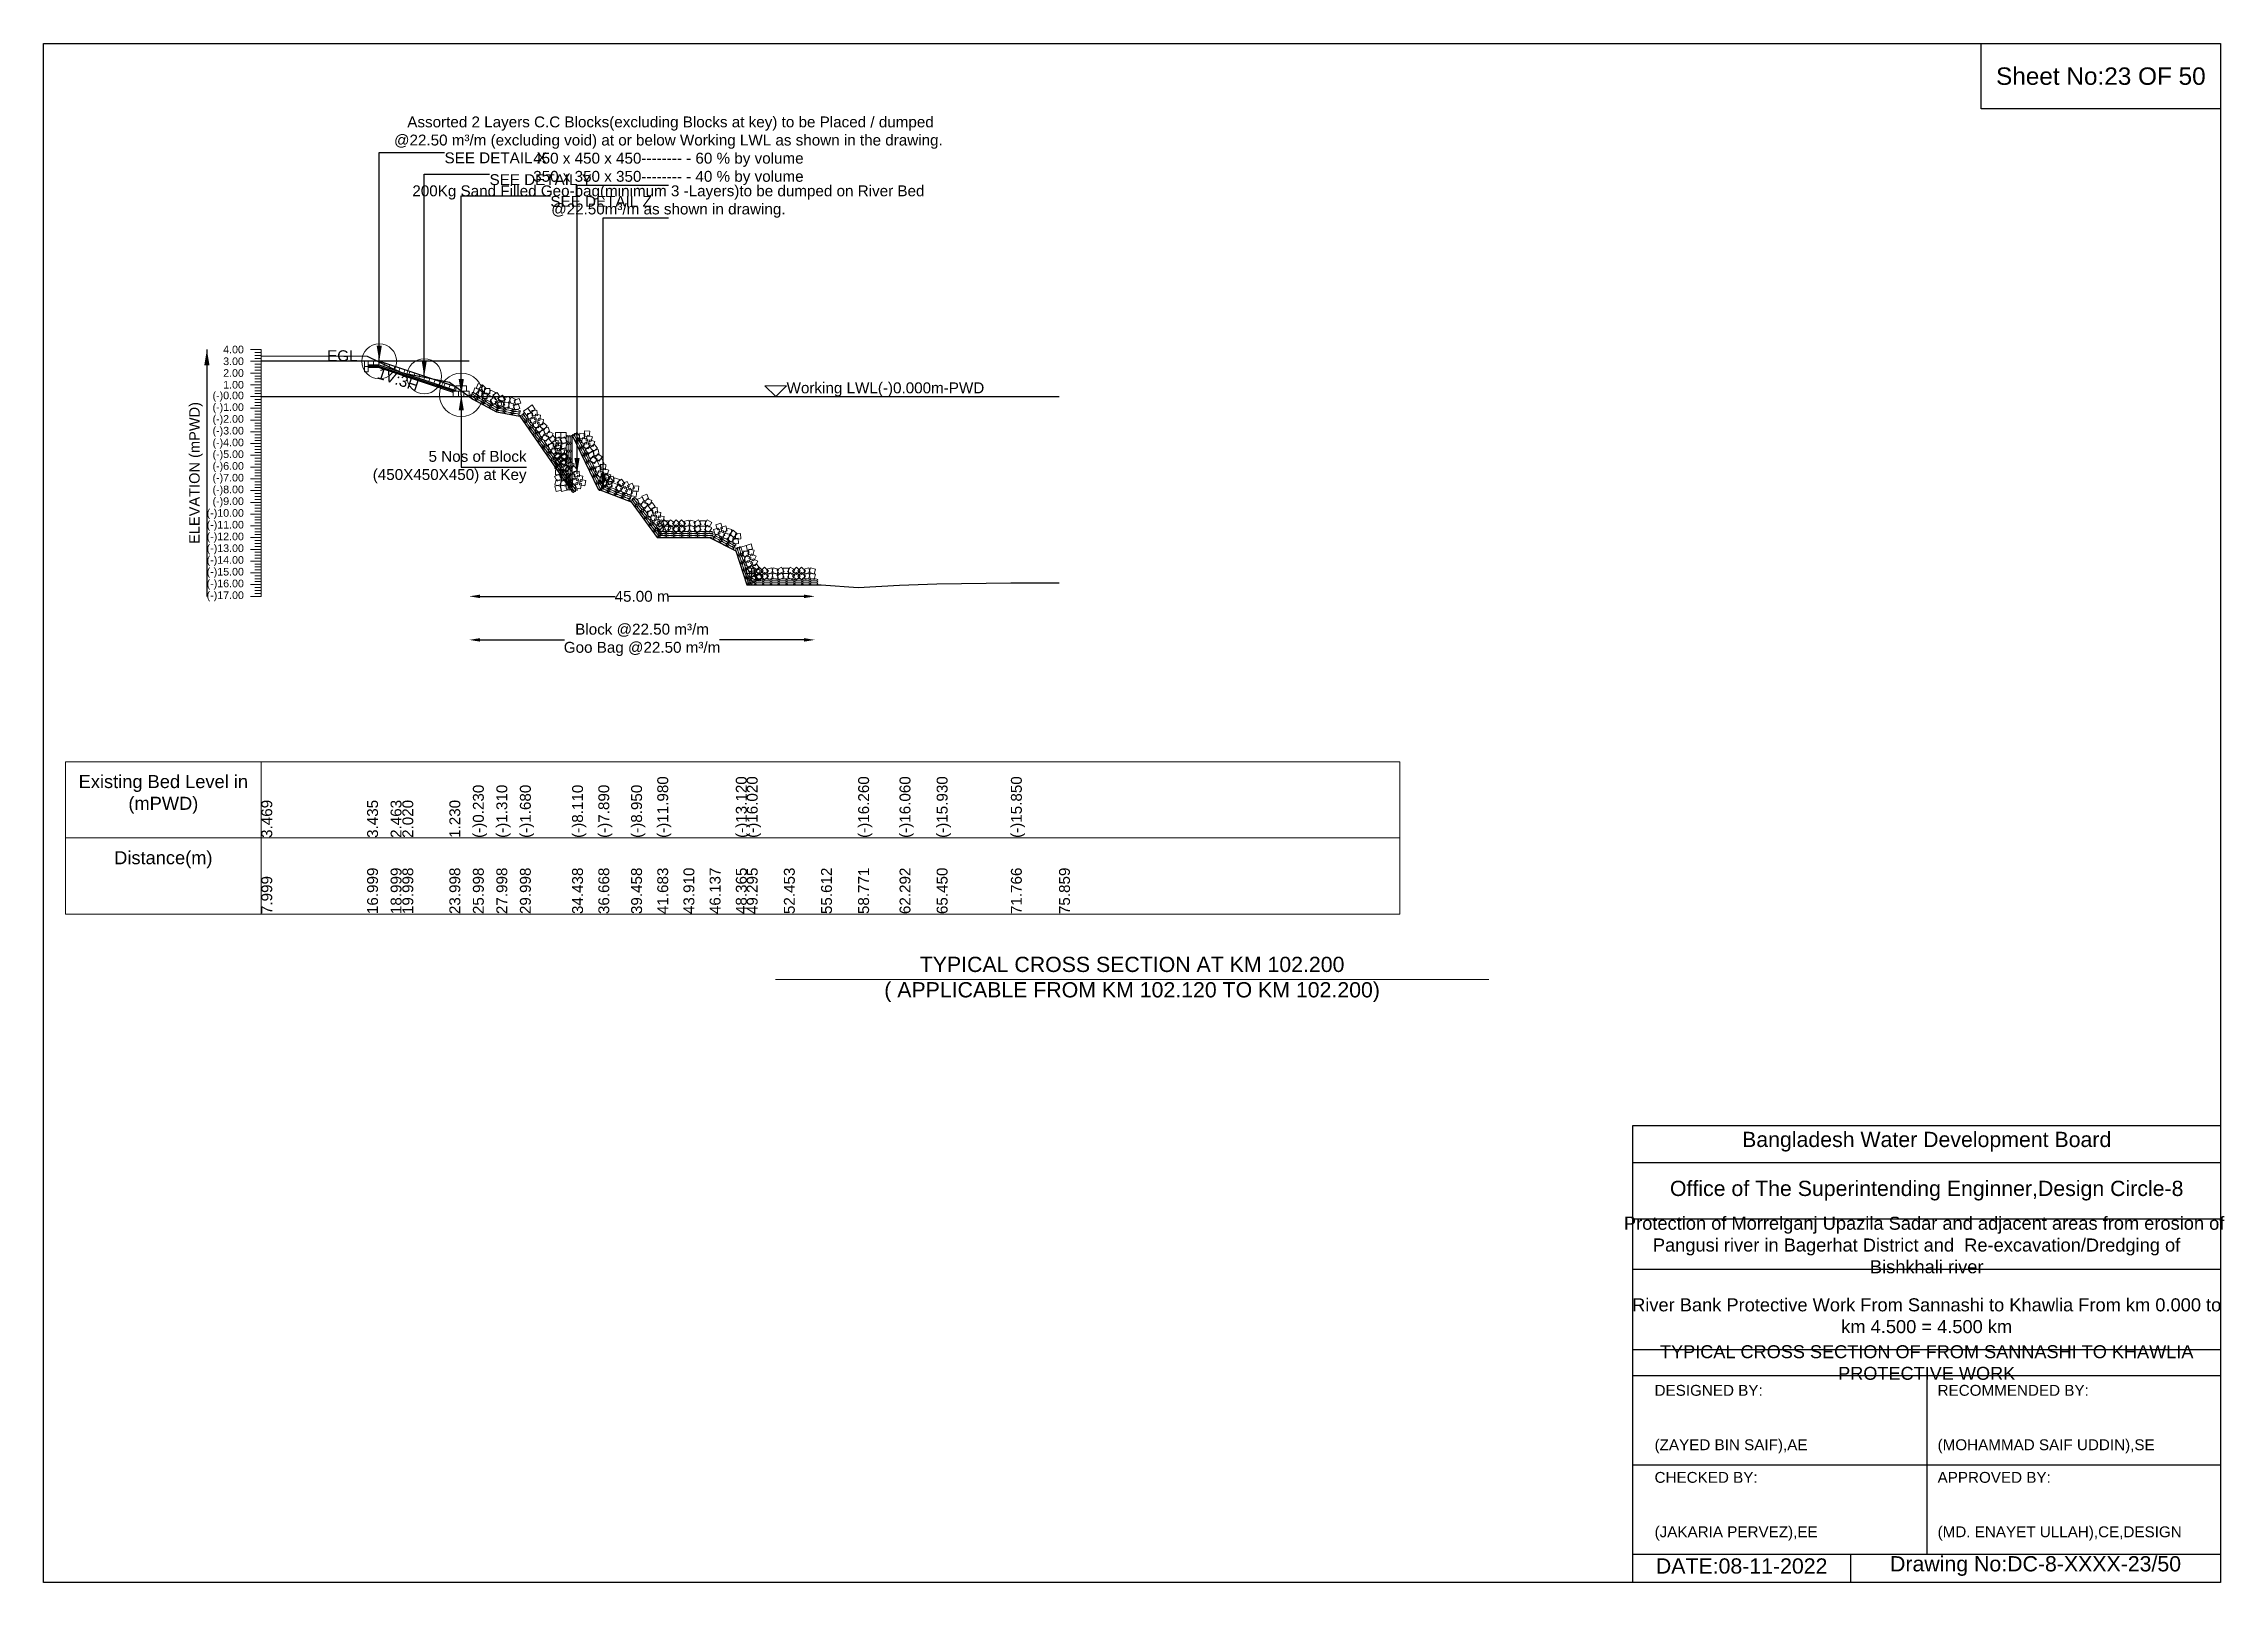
# Model space of a CAD drawing. Header units: inches. Extents: x 89000 to 845017, y -7071 to 0.
# Drawn here: x 430000 to 440017, y -7071 to 0 of the extents above; entities that cross this region are included whole.
import ezdxf

# ---------------------------------------------------------------- set-up
doc = ezdxf.new("R2010")
doc.units = ezdxf.units.IN
doc.header["$LTSCALE"] = 7
doc.header["$MEASUREMENT"] = 0
for name, color, linetype, lineweight in [('Cross section Data Border', 7, 'Continuous', 9), ('Cross Section Labels', 7, 'Continuous', 9), ('Existing_Bed_Level for Xsection', 7, 'Continuous', 25), ('Long Section Labels', 7, 'Continuous', 9)]:
    doc.layers.add(name, color=color, linetype=linetype, lineweight=lineweight)
doc.styles.get("Standard").update_dxf_attribs({"font": 'arial.ttf'})
doc.dimstyles.new('Appron Lebeling Style', dxfattribs={"dimtxt": 50, "dimasz": 50, "dimexe": 0.18, "dimexo": 0.0625, "dimgap": 0.09, "dimtad": 0, "dimtih": 1, "dimtoh": 1, "dimdec": 4, "dimzin": 0, "dimdsep": 46, "dimtxsty": 'Standard', "dimcen": 0.09, "dimse1": 1, "dimse2": 1, "dimadec": 0, "dimazin": 0, "dimtfac": 1, "dimtdec": 4, "dimtofl": 0, "dimtmove": 0, "dimatfit": 3, "dimfxl": 1, "dimtolj": 1, "dimtzin": 0, "dimarcsym": 0})
doc.dimstyles.get("Standard").update_dxf_attribs({"dimtxt": 0.18, "dimasz": 0.18, "dimexe": 0.18, "dimexo": 0.0625, "dimgap": 0.09, "dimtad": 0, "dimtih": 1, "dimtoh": 1, "dimdec": 4, "dimzin": 0, "dimdsep": 46, "dimtxsty": 'Standard', "dimcen": 0.09, "dimadec": 0, "dimazin": 0, "dimtfac": 1, "dimtdec": 4, "dimtofl": 0, "dimtmove": 0, "dimatfit": 3, "dimfxl": 1, "dimtolj": 1, "dimtzin": 0, "dimarcsym": 0})

msp = doc.modelspace()

# ---------------------------------------------------------------- texts
at = {"attachment_point": 5}
for s, insert, char_height in [('Sheet No:23 OF 50', (439450, -150), 80), ('Bangladesh Water Development Board', (438650, -5046), 70), ('Office of The Superintending Enginner,Design Circle-8', (438650, -5271), 70)]:
    msp.add_mtext(s, dxfattribs=dict(at, insert=insert, char_height=char_height))
for s, insert, char_height, width, attachment_point in [('Protection of Morrelganj Upazila Sadar and adjacent areas from erosion of  Pangusi river in Bagerhat District and  Re-excavation/Dredging of     Bishkhali river', (438650, -5521), 60, 2800, 5), ('River Bank Protective Work From Sannashi to Khawlia From km 0.000 to km 4.500 = 4.500 km', (438650, -5846), 60, 2700, 5), ('TYPICAL CROSS SECTION OF FROM SANNASHI TO KHAWLIA PROTECTIVE WORK', (438650, -6061), 59.5765532, 2800, 5), ('DESIGNED BY:^J^J^J(ZAYED BIN SAIF),AE', (437400, -6321), 50, 1400, 4), ('RECOMMENDED BY:^J^J^J(MOHAMMAD SAIF UDDIN),SE', (438700, -6321), 50, 1400, 4), ('CHECKED BY:^J^J^J(JAKARIA PERVEZ),EE', (437400, -6721), 50, 1400, 4), ('APPROVED BY:^J^J^J(MD. ENAYET ULLAH),CE,DESIGN', (438700, -6721), 50, 1400, 4), ('DATE:08-11-2022', (437800, -6996), 70, 1400, 5), ('Drawing No:DC-8-XXXX-23/50', (439150, -6996), 70, 2200, 5)]:
    msp.add_mtext(s, dxfattribs=dict(insert=insert, char_height=char_height, width=width, attachment_point=attachment_point))
at = {"layer": 'Cross section Data Border', "char_height": 60, "width": 800, "attachment_point": 5}
for s, insert in [('Existing Bed Level in (mPWD)', (430550, -3450)), ('Distance(m)', (430550, -3750))]:
    msp.add_mtext(s, dxfattribs=dict(at, insert=insert))
at = {"layer": 'Cross Section Labels'}
for s, insert, char_height, attachment_point in [(' Assorted 2 Layers C.C Blocks(excluding Blocks at key) to be Placed / dumped^J@22.50 m³/m (excluding void) at or below Working LWL as shown in the drawing.^J450 x 450 x 450-------- - 60 % by volume^J350 x 350 x 350-------- - 40 % by volume', (432870.02193, -650), 50, 8), ('SEE DETAIL X', (431841.81451, -500), 50, 1), ('SEE DETAIL Y', (432048.36451, -600), 50, 1), ('200Kg Sand Filled Geo-bag(minimum 3 -Layers)to be dumped on River Bed^J@22.50m³/m as shown in drawing.', (432870.02193, -800), 50, 8), ('SEE DETAIL Z', (432327.81451, -700), 50, 1), ('EGL', (431441.98561, -1459.96), 50, 9), ('Working LWL(-)0.000m-PWD', (433412.91451, -1621.96), 50, 7), ('5 Nos of Block ^J(450X450X450) at Key', (432218.46451, -1945.96), 50, 6), ('TYPICAL CROSS SECTION AT KM 102.200^J( APPLICABLE FROM KM 102.120 TO KM 102.200)', (435000, -4300), 70, 5)]:
    msp.add_mtext(s, dxfattribs=dict(at, insert=insert, char_height=char_height, attachment_point=attachment_point))
at = {"layer": 'Cross Section Labels', "insert": (431636.55136, -1519.99945), "char_height": 50, "attachment_point": 2, "rotation": 341.565051177}
msp.add_mtext('1V:3H', dxfattribs=at)
at = {"layer": 'Long Section Labels', "char_height": 35, "attachment_point": 6}
for s, insert in [('4.00', (430920, -1405.96)), ('3.00', (430920, -1459.96)), ('2.00', (430920, -1513.96)), ('(-)0.00', (430920, -1621.96)), ('1.00', (430920, -1567.96)), ('(-)1.00', (430920, -1675.96)), ('(-)2.00', (430920, -1729.96)), ('(-)3.00', (430920, -1783.96)), ('(-)4.00', (430920, -1837.96)), ('(-)5.00', (430920, -1891.96)), ('(-)6.00', (430920, -1945.96)), ('(-)7.00', (430920, -1999.96)), ('(-)8.00', (430920, -2053.96)), ('(-)9.00', (430920, -2107.96)), ('(-)10.00', (430920, -2161.96)), ('(-)11.00', (430920, -2215.96)), ('(-)12.00', (430920, -2269.96)), ('(-)13.00', (430920, -2323.96)), ('(-)14.00', (430920, -2377.96)), ('(-)15.00', (430920, -2431.96)), ('(-)16.00', (430920, -2485.96)), ('(-)17.00', (430920, -2539.96))]:
    msp.add_mtext(s, dxfattribs=dict(at, insert=insert))
at = {"layer": 'Long Section Labels', "rotation": 90}
for s, insert, char_height, attachment_point in [('ELEVATION (mPWD)', (430700, -1972.96), 48, 5), ('(-)11.980', (432818.9363, -3650), 50, 1), ('(-)11.980', (432818.9363, -3650), 50, 1), ('(-)11.980', (432818.9363, -3650), 50, 1), ('(-)13.120', (433179.73822, -3650), 50, 1), ('(-)16.020', (433229.94517, -3650), 50, 1), ('(-)16.020', (433229.94517, -3650), 50, 1), ('(-)16.020', (433229.94517, -3650), 50, 1), ('(-)16.260', (433741.66369, -3650), 50, 1), ('(-)16.060', (433931.81675, -3650), 50, 1), ('(-)15.930', (434102.32475, -3650), 50, 1), ('(-)15.850', (434443.40813, -3650), 50, 1), ('(-)15.850', (434443.40813, -3650), 50, 1), ('3.469', (431000, -3650), 50, 1), ('3.435', (431485.96333, -3650), 50, 1), ('2.463', (431593.95352, -3650), 50, 1), ('2.020', (431647.95111, -3650), 50, 1), ('1.230', (431863.93648, -3650), 50, 1), ('(-)0.230', (431971.92667, -3650), 50, 1), ('(-)1.310', (432079.91685, -3650), 50, 1), ('(-)1.680', (432187.91203, -3650), 50, 1), ('(-)8.110', (432427.70371, -3650), 50, 1), ('(-)7.890', (432548.11279, -3650), 50, 1), ('(-)8.950', (432698.77768, -3650), 50, 1), ('16.999', (431485.96333, -4000), 50, 1), ('18.999', (431593.95352, -4000), 50, 1), ('19.998', (431647.95111, -4000), 50, 1), ('23.998', (431863.93648, -4000), 50, 1), ('25.998', (431971.92667, -4000), 50, 1), ('27.998', (432079.91685, -4000), 50, 1), ('29.998', (432187.91203, -4000), 50, 1), ('34.438', (432427.70371, -4000), 50, 1), ('34.438', (432427.70371, -4000), 50, 1), ('34.438', (432427.70371, -4000), 50, 1), ('36.668', (432548.11279, -4000), 50, 1), ('39.458', (432698.77768, -4000), 50, 1), ('41.683', (432818.9363, -4000), 50, 1), ('43.910', (432939.15478, -4000), 50, 1), ('46.137', (433059.42444, -4000), 50, 1), ('48.365', (433179.73822, -4000), 50, 1), ('49.295', (433229.94517, -4000), 50, 1), ('52.453', (433400.4951, -4000), 50, 1), ('55.612', (433571.06924, -4000), 50, 1), ('58.771', (433741.66369, -4000), 50, 1), ('62.292', (433931.81675, -4000), 50, 1), ('65.450', (434102.32475, -4000), 50, 1), ('71.766', (434443.40813, -4000), 50, 1), ('75.859', (434664.40235, -4000), 50, 1), ('7.999', (431000, -4000), 50, 1)]:
    msp.add_mtext(s, dxfattribs=dict(at, insert=insert, char_height=char_height, attachment_point=attachment_point))

# ---------------------------------------------------------------- blocks, each defined once
blk = doc.blocks.new('*D37')
at = {"layer": 'Cross Section Labels', "color": 0, "lineweight": -2, "transparency": 16777216}
for p, q in [((432005, -2540), (432625, -2540)), ((433493, -2540), (432872, -2540))]:
    blk.add_line(p, q, dxfattribs=at)
at = {"layer": 'Cross Section Labels', "color": 0, "transparency": 16777216}
for points in [[(432005, -2532), (432005, -2548), (431955, -2540)], [(433493, -2532), (433493, -2548), (433543, -2540)]]:
    blk.add_solid(points, dxfattribs=at)
at = {"layer": 'Defpoints', "color": 0, "transparency": 16777216}
for p in [(431955, -1622), (433543, -2487), (433543, -2540)]:
    blk.add_point(p, dxfattribs=at)
at = {"layer": 'Cross Section Labels', "color": 0, "transparency": 16777216, "insert": (432749, -2540), "char_height": 50, "attachment_point": 5}
blk.add_mtext('\\A1;45.00 m', dxfattribs=at)
blk = doc.blocks.new('*D38')
at = {"layer": 'Cross Section Labels', "color": 0, "lineweight": -2, "transparency": 16777216}
for p, q in [((432005, -2740), (432393, -2740)), ((433493, -2740), (433104, -2740))]:
    blk.add_line(p, q, dxfattribs=at)
at = {"layer": 'Cross Section Labels', "color": 0, "transparency": 16777216}
for points in [[(432005, -2732), (432005, -2748), (431955, -2740)], [(433493, -2732), (433493, -2748), (433543, -2740)]]:
    blk.add_solid(points, dxfattribs=at)
at = {"layer": 'Defpoints', "color": 0, "transparency": 16777216}
for p in [(431955, -1622), (433543, -2487), (433543, -2740)]:
    blk.add_point(p, dxfattribs=at)
at = {"layer": 'Cross Section Labels', "color": 0, "transparency": 16777216, "insert": (432749, -2740), "char_height": 50, "attachment_point": 5}
blk.add_mtext('\\A1;Block @22.50 m³/m ^JGoo Bag @22.50 m³/m ', dxfattribs=at)

# ---------------------------------------------------------------- dimensions: what is measured, and where the dimension line sits
at = {"layer": 'Cross Section Labels'}
for base, text, picture, middle in [((433542.73615, -2539.96), '45.00 m', '*D37', (432748.82533, -2539.96)), ((433542.73615, -2739.96), 'Block @22.50 m³/m ^JGoo Bag @22.50 m³/m ', '*D38', (432748.82533, -2739.96))]:
    dim = msp.add_linear_dim(base=base, p1=(431954.91451, -1621.96), p2=(433542.73615, -2487.04), text=text, dimstyle='Appron Lebeling Style', dxfattribs=at)
    dim.commit()
    dim.dimension.update_dxf_attribs({"geometry": picture, "text_midpoint": middle})

# ---------------------------------------------------------------- linework, layer by layer
for points in [[(430000, 0), (440000, 0), (440000, -7071), (430000, -7071)], [(438900, 0), (440000, 0), (440000, -300), (438900, -300)]]:
    msp.add_lwpolyline(points, close=True)
for points in [[(437300, -7071), (437300, -4971), (440000, -4971)], [(437300, -5141), (440000, -5141)], [(437300, -5401), (440000, -5401)], [(437300, -5631), (440000, -5631)], [(437300, -6001), (440000, -6001)], [(437300, -6121), (440000, -6121)], [(438650, -6121), (438650, -6941)], [(437300, -6531), (440000, -6531)], [(437300, -6941), (440000, -6941)], [(438300, -6941), (438300, -7071)]]:
    msp.add_lwpolyline(points)
at = {"layer": 'Cross section Data Border'}
msp.add_lwpolyline([(430100, -3300), (436229.54, -3300), (436229.54, -4000), (430100, -4000)], close=True, dxfattribs=at)
for points in [[(431000, -3300), (431000, -4000)], [(430100, -3650), (436229.54, -3650)]]:
    msp.add_lwpolyline(points, dxfattribs=at)
at = {"layer": 'Cross Section Labels'}
msp.add_lwpolyline([(433362.91451, -1621.96), (433412.91451, -1571.96), (433312.91451, -1571.96)], close=True, dxfattribs=at)
msp.add_lwpolyline([(433362, -4300), (435000, -4300), (436638, -4300)], dxfattribs=at)
for centre, radius in [((431541.81451, -1459.96), 80), ((431748.36451, -1528.81), 80), ((431918.46451, -1613.86), 100)]:
    msp.add_circle(centre, radius, dxfattribs=at)
at = {"layer": 'Existing_Bed_Level for Xsection'}
for points in [[(431000, -1434.634), (431485.96333, -1436.47), (431593.95352, -1488.958), (431647.95111, -1512.88), (431863.93648, -1555.54), (431971.92667, -1634.38), (432079.91685, -1692.7), (432187.91203, -1712.68), (432427.70371, -2059.9), (432427.70371, -1847.68), (432427.70371, -1799.08), (432548.11279, -2048.02), (432698.77768, -2105.26), (432818.9363, -2268.88), (432939.15478, -2268.88), (433059.42444, -2268.88), (433179.73822, -2330.44), (433229.94517, -2487.04), (433400.4951, -2487.04), (433571.06924, -2487.04), (433741.66369, -2500), (433931.81675, -2489.2), (434102.32475, -2482.18), (434443.40813, -2477.86), (434664.40235, -2477.86)], [(431954.91451, -1459.96), (431000, -1459.96)], [(431894.16451, -1577.41), (431544.3085, -1460.79133), (431541.81451, -1459.96), (431539.18561, -1459.96), (431490.58561, -1459.96)], [(431490.58561, -1476.16), (431539.18561, -1476.16), (431894.16451, -1594.4863)], [(431490.58561, -1481.56), (431538.30931, -1481.56), (431886.60931, -1597.66)], [(431490.58561, -1486.96), (431537.43302, -1486.96), (431882.01451, -1601.8205)], [(431000, -1621.96), (434664.40235, -1621.96)]]:
    msp.add_lwpolyline(points, dxfattribs=at)
at = {"layer": 'Long Section Labels'}
for points in [[(431000, -1405.96), (430950, -1405.96)], [(431000, -1459.96), (430950, -1459.96)], [(431000, -1419.46), (430970, -1419.46)], [(431000, -1432.96), (430970, -1432.96)], [(431000, -1446.46), (430970, -1446.46)], [(431000, -1473.46), (430970, -1473.46)], [(431000, -1486.96), (430970, -1486.96)], [(431000, -1500.46), (430970, -1500.46)], [(431000, -2539.96), (431000, -2485.96), (431000, -2431.96), (431000, -2377.96), (431000, -2323.96), (431000, -2269.96), (431000, -2215.96), (431000, -2161.96), (431000, -2107.96), (431000, -2053.96), (431000, -1999.96), (431000, -1945.96), (431000, -1891.96), (431000, -1837.96), (431000, -1783.96), (431000, -1729.96), (431000, -1675.96), (431000, -1621.96), (431000, -1567.96), (431000, -1513.96), (431000, -1459.96), (431000, -1405.96)], [(431000, -1513.96), (430950, -1513.96)], [(431000, -1567.96), (430950, -1567.96)], [(431000, -1527.46), (430970, -1527.46)], [(431000, -1540.96), (430970, -1540.96)], [(431000, -1554.46), (430970, -1554.46)], [(431000, -1581.46), (430970, -1581.46)], [(431000, -1594.96), (430970, -1594.96)], [(431000, -1621.96), (430950, -1621.96)], [(431000, -1675.96), (430950, -1675.96)], [(431000, -1608.46), (430970, -1608.46)], [(431000, -1635.46), (430970, -1635.46)], [(431000, -1648.96), (430970, -1648.96)], [(431000, -1662.46), (430970, -1662.46)], [(431000, -1689.46), (430970, -1689.46)], [(431000, -1702.96), (430970, -1702.96)], [(431000, -1729.96), (430950, -1729.96)], [(431000, -1783.96), (430950, -1783.96)], [(431000, -1716.46), (430970, -1716.46)], [(431000, -1743.46), (430970, -1743.46)], [(431000, -1756.96), (430970, -1756.96)], [(431000, -1770.46), (430970, -1770.46)], [(431000, -1797.46), (430970, -1797.46)], [(431000, -1837.96), (430950, -1837.96)], [(431000, -1891.96), (430950, -1891.96)], [(431000, -1810.96), (430970, -1810.96)], [(431000, -1824.46), (430970, -1824.46)], [(431000, -1851.46), (430970, -1851.46)], [(431000, -1864.96), (430970, -1864.96)], [(431000, -1878.46), (430970, -1878.46)], [(431000, -1945.96), (430950, -1945.96)], [(431000, -1999.96), (430950, -1999.96)], [(431000, -1905.46), (430970, -1905.46)], [(431000, -1918.96), (430970, -1918.96)], [(431000, -1932.46), (430970, -1932.46)], [(431000, -1959.46), (430970, -1959.46)], [(431000, -1972.96), (430970, -1972.96)], [(431000, -1986.46), (430970, -1986.46)], [(431000, -2053.96), (430950, -2053.96)], [(431000, -2013.46), (430970, -2013.46)], [(431000, -2026.96), (430970, -2026.96)], [(431000, -2040.46), (430970, -2040.46)], [(431000, -2067.46), (430970, -2067.46)], [(431000, -2080.96), (430970, -2080.96)], [(431000, -2094.46), (430970, -2094.46)], [(431000, -2107.96), (430950, -2107.96)], [(431000, -2161.96), (430950, -2161.96)], [(431000, -2121.46), (430970, -2121.46)], [(431000, -2134.96), (430970, -2134.96)], [(431000, -2148.46), (430970, -2148.46)], [(431000, -2175.46), (430970, -2175.46)], [(431000, -2188.96), (430970, -2188.96)], [(431000, -2202.46), (430970, -2202.46)], [(431000, -2215.96), (430950, -2215.96)], [(431000, -2269.96), (430950, -2269.96)], [(431000, -2229.46), (430970, -2229.46)], [(431000, -2242.96), (430970, -2242.96)], [(431000, -2256.46), (430970, -2256.46)], [(431000, -2283.46), (430970, -2283.46)], [(431000, -2296.96), (430970, -2296.96)], [(431000, -2323.96), (430950, -2323.96)], [(431000, -2377.96), (430950, -2377.96)], [(431000, -2310.46), (430970, -2310.46)], [(431000, -2337.46), (430970, -2337.46)], [(431000, -2350.96), (430970, -2350.96)], [(431000, -2364.46), (430970, -2364.46)], [(431000, -2391.46), (430970, -2391.46)], [(431000, -2431.96), (430950, -2431.96)], [(431000, -2485.96), (430950, -2485.96)], [(431000, -2404.96), (430970, -2404.96)], [(431000, -2418.46), (430970, -2418.46)], [(431000, -2445.46), (430970, -2445.46)], [(431000, -2458.96), (430970, -2458.96)], [(431000, -2472.46), (430970, -2472.46)], [(431000, -2499.46), (430970, -2499.46)], [(431000, -2539.96), (430950, -2539.96)], [(431000, -2512.96), (430970, -2512.96)], [(431000, -2526.46), (430970, -2526.46)]]:
    msp.add_lwpolyline(points, dxfattribs=at)
for points in [[(431490.58561, -1459.96), (431474.38561, -1459.96), (431474.38561, -1484.26), (431490.58561, -1484.26)], [(431490.58561, -1484.26), (431474.38561, -1484.26), (431474.38561, -1508.56), (431490.58561, -1508.56)], [(431514.88561, -1459.96), (431490.58561, -1459.96), (431490.58561, -1476.16), (431514.88561, -1476.16)], [(431539.18561, -1459.96), (431514.88561, -1459.96), (431514.88561, -1476.16), (431539.18561, -1476.16)], [(431567.36151, -1468.47567), (431544.3085, -1460.79133), (431539.18561, -1476.16), (431562.23862, -1483.84433)], [(431590.41451, -1476.16), (431567.36151, -1468.47567), (431562.23862, -1483.84433), (431585.29162, -1491.52867)], [(431613.46752, -1483.84433), (431590.41451, -1476.16), (431585.29162, -1491.52867), (431608.34463, -1499.213)], [(431636.52052, -1491.52867), (431613.46752, -1483.84433), (431608.34463, -1499.213), (431631.39763, -1506.89734)], [(431659.57352, -1499.213), (431636.52052, -1491.52867), (431631.39763, -1506.89734), (431654.45063, -1514.58167)], [(431682.62653, -1506.89734), (431659.57352, -1499.213), (431654.45063, -1514.58167), (431677.50364, -1522.26601)], [(431705.67953, -1514.58167), (431682.62653, -1506.89734), (431677.50364, -1522.26601), (431700.55664, -1529.95034)], [(431728.73254, -1522.26601), (431705.67953, -1514.58167), (431700.55664, -1529.95034), (431723.60965, -1537.63468)], [(431751.78554, -1529.95034), (431728.73254, -1522.26601), (431723.60965, -1537.63468), (431746.66265, -1545.31901)], [(431774.83855, -1537.63468), (431751.78554, -1529.95034), (431746.66265, -1545.31901), (431769.71566, -1553.00335)], [(431797.89155, -1545.31901), (431774.83855, -1537.63468), (431769.71566, -1553.00335), (431792.76866, -1560.68768)], [(431820.94455, -1553.00335), (431797.89155, -1545.31901), (431792.76866, -1560.68768), (431815.82166, -1568.37202)], [(431843.99756, -1560.68768), (431820.94455, -1553.00335), (431815.82166, -1568.37202), (431838.87467, -1576.05635)], [(431867.05056, -1568.37202), (431843.99756, -1560.68768), (431838.87467, -1576.05635), (431861.92767, -1583.74069)], [(431890.10357, -1576.05635), (431867.05056, -1568.37202), (431861.92767, -1583.74069), (431884.98068, -1591.42502)], [(431906.31451, -1597.66), (431882.01451, -1597.66), (431882.01451, -1621.96), (431906.31451, -1621.96)], [(431918.46451, -1573.36), (431894.16451, -1573.36), (431894.16451, -1597.66), (431918.46451, -1597.66)], [(431930.61451, -1597.66), (431906.31451, -1597.66), (431906.31451, -1621.96), (431930.61451, -1621.96)], [(431942.76451, -1573.36), (431918.46451, -1573.36), (431918.46451, -1597.66), (431942.76451, -1597.66)], [(431954.91451, -1597.66), (431930.61451, -1597.66), (431930.61451, -1621.96), (431954.91451, -1621.96)], [(432003.84249, -1590.1123), (431981.17484, -1581.35629), (431972.41884, -1604.02394), (431995.08649, -1612.77995)], [(432018.1709, -1570.48612), (431995.50325, -1561.73012), (431986.74725, -1584.39777), (432009.4149, -1593.15377)], [(432021.50092, -1606.28373), (432003.84012, -1589.59283), (431987.14922, -1607.25363), (432004.81002, -1623.94453)], [(432033.04785, -1584.90247), (432015.38705, -1568.21157), (431998.69615, -1585.87237), (432016.35695, -1602.56327)], [(432049.06048, -1584.45098), (432024.76989, -1585.12713), (432025.44604, -1609.41772), (432049.73663, -1608.74157)], [(432075.09862, -1603.56411), (432053.71736, -1592.01718), (432042.17042, -1613.39844), (432063.55169, -1624.94537)], [(432037.51355, -1605.83224), (432013.22296, -1606.50839), (432013.89911, -1630.79898), (432038.1897, -1630.12283)], [(432063.55169, -1624.94537), (432042.17042, -1613.39844), (432030.62349, -1634.77971), (432052.00476, -1646.32664)], [(432085.18814, -1645.37312), (432072.4325, -1624.69019), (432051.74957, -1637.44582), (432064.50521, -1658.12876)], [(432096.73507, -1623.99186), (432083.97943, -1603.30892), (432063.2965, -1616.06456), (432076.05214, -1636.74749)], [(432098.02105, -1637.84082), (432074.73453, -1644.78547), (432081.67918, -1668.07199), (432104.9657, -1661.12733)], [(432117.95301, -1659.3665), (432104.17497, -1639.35013), (432084.15859, -1653.12817), (432097.93663, -1673.14455)], [(432109.56798, -1616.45956), (432086.28146, -1623.40421), (432093.22611, -1646.69072), (432116.51263, -1639.74607)], [(432122.37369, -1635.472), (432108.59565, -1615.45562), (432088.57927, -1629.23366), (432102.35731, -1649.25004)], [(432136.10277, -1647.59639), (432111.87868, -1649.51555), (432113.79784, -1673.73965), (432138.02194, -1671.82049)], [(432140.52346, -1623.70188), (432116.29936, -1625.62104), (432118.21852, -1649.84514), (432142.44262, -1647.92598)], [(432165.04125, -1659.35107), (432143.10719, -1648.89226), (432132.64838, -1670.82633), (432154.58245, -1681.28514)], [(432169.46194, -1635.45656), (432147.52787, -1624.99776), (432137.06906, -1646.93182), (432159.00313, -1657.39063)], [(432180.14099, -1654.0026), (432157.23254, -1662.10772), (432165.33766, -1685.01617), (432188.24611, -1676.91105)], [(432184.56168, -1630.10809), (432161.65322, -1638.21321), (432169.75834, -1661.12166), (432192.66679, -1653.01654)], [(432238.34048, -1694.47524), (432224.53171, -1674.48004), (432204.53651, -1688.28881), (432218.34528, -1708.28401)], [(432248.34487, -1722.49917), (432246.36922, -1698.27962), (432222.14966, -1700.25527), (432224.12531, -1724.47483)], [(432258.33567, -1680.66647), (432244.5269, -1660.67127), (432224.53171, -1674.48004), (432238.34048, -1694.47524)], [(432268.34006, -1708.6904), (432266.36441, -1684.47085), (432242.14486, -1686.4465), (432244.12051, -1710.66605)], [(432263.19866, -1721.61377), (432239.29739, -1717.22979), (432234.91341, -1741.13106), (432258.81468, -1745.51504)], [(432272.63471, -1765.50246), (432276.99966, -1741.59771), (432253.0949, -1737.23276), (432248.72996, -1761.13752)], [(432283.19386, -1707.805), (432259.29259, -1703.42102), (432254.90861, -1727.32229), (432278.80988, -1731.70627)], [(432293.79994, -1769.97263), (432275.2834, -1754.23644), (432259.54721, -1772.75299), (432278.06376, -1788.48917)], [(432292.62991, -1751.69369), (432296.99485, -1727.78894), (432273.0901, -1723.42399), (432268.72515, -1747.32875)], [(432306.00635, -1798.72349), (432297.84783, -1775.834), (432274.95835, -1783.99252), (432283.11687, -1806.88201)], [(432313.79514, -1756.16386), (432295.2786, -1740.42767), (432279.54241, -1758.94421), (432298.05895, -1774.6804)], [(432320.47873, -1805.5907), (432298.52862, -1795.16559), (432288.10351, -1817.1157), (432310.05362, -1827.54081)], [(432326.00155, -1784.91472), (432317.84303, -1762.02523), (432294.95354, -1770.18375), (432303.11206, -1793.07324)], [(432340.47392, -1791.78193), (432318.52382, -1781.35682), (432308.09871, -1803.30693), (432330.04882, -1813.73203)], [(432354.99707, -1820.63284), (432341.1883, -1800.63764), (432321.1931, -1814.44641), (432335.00188, -1834.44161)], [(432351.56371, -1787.79684), (432351.56371, -1812.09684), (432375.86371, -1812.09684), (432375.86371, -1787.79684)], [(432375.86371, -1787.79684), (432375.86371, -1812.09684), (432400.16371, -1812.09684), (432400.16371, -1787.79684)], [(432484.87518, -1815.89106), (432486.63509, -1791.65487), (432462.3989, -1789.89496), (432460.63899, -1814.13115)], [(432506.75062, -1805.31018), (432508.51053, -1781.074), (432484.27435, -1779.31409), (432482.51444, -1803.55028)], [(432521.56461, -1806.71194), (432498.61771, -1798.71633), (432490.6221, -1821.66323), (432513.569, -1829.65884)], [(432335.00188, -1834.44161), (432321.1931, -1814.44641), (432301.19791, -1828.25518), (432315.00668, -1848.25038)], [(432345.00627, -1862.46554), (432343.03061, -1838.24599), (432318.81106, -1840.22164), (432320.78671, -1864.44119)], [(432359.86006, -1861.58014), (432335.95879, -1857.19616), (432331.57481, -1881.09743), (432355.47608, -1885.48141)], [(432365.00146, -1848.65677), (432363.02581, -1824.43722), (432338.80626, -1826.41287), (432340.78191, -1850.63242)], [(432369.29611, -1905.46883), (432373.66106, -1881.56408), (432349.7563, -1877.19913), (432345.39136, -1901.10389)], [(432363.70687, -1879.96414), (432346.53102, -1897.15368), (432363.72056, -1914.32953), (432380.89641, -1897.13999)], [(432347.11917, -1819.78969), (432359.25657, -1840.84138), (432380.30826, -1828.70398), (432368.17086, -1807.65229)], [(432355.12535, -1833.66446), (432348.83134, -1857.1352), (432372.30208, -1863.42921), (432378.59609, -1839.95847)], [(432348.83134, -1864.25847), (432355.12535, -1887.72921), (432378.59609, -1881.4352), (432372.30208, -1857.96446)], [(432379.85525, -1847.77137), (432355.95398, -1843.38739), (432351.57001, -1867.28866), (432375.47128, -1871.67264)], [(432390.46134, -1909.939), (432371.9448, -1894.20281), (432356.20861, -1912.71935), (432374.72515, -1928.45554)], [(432389.29131, -1891.66006), (432393.65625, -1867.7553), (432369.7515, -1863.39036), (432365.38655, -1887.29511)], [(432388.00687, -1879.96414), (432370.83102, -1897.15368), (432388.02056, -1914.32953), (432405.19641, -1897.13999)], [(432371.41917, -1819.78969), (432383.55657, -1840.84138), (432404.60826, -1828.70398), (432392.47086, -1807.65229)], [(432379.42535, -1833.66446), (432373.13134, -1857.1352), (432396.60208, -1863.42921), (432402.89609, -1839.95847)], [(432373.13134, -1864.25847), (432379.42535, -1887.72921), (432402.89609, -1881.4352), (432396.60208, -1857.96446)], [(432410.45654, -1896.13023), (432391.93999, -1880.39404), (432376.20381, -1898.91058), (432394.72035, -1914.64677)], [(432422.66295, -1924.88108), (432414.50443, -1901.9916), (432391.61494, -1910.15012), (432399.77346, -1933.0396)], [(432499.68916, -1817.29281), (432476.74226, -1809.2972), (432468.74666, -1832.2441), (432491.69356, -1840.23971)], [(432502.28675, -1862.1092), (432510.26408, -1839.15594), (432487.31082, -1831.1786), (432479.33349, -1854.13187)], [(432522.51673, -1869.77061), (432506.63092, -1851.38227), (432488.24258, -1867.26808), (432504.12839, -1885.65642)], [(432524.16219, -1851.52833), (432532.13952, -1828.57506), (432509.18626, -1820.59773), (432501.20893, -1843.55099)], [(432530.17216, -1900.05266), (432525.61839, -1876.18316), (432501.74889, -1880.73693), (432506.30266, -1904.60643)], [(432543.42097, -1909.05696), (432523.32812, -1895.39067), (432509.66183, -1915.48352), (432529.75468, -1929.14981)], [(432544.39218, -1859.18974), (432528.50637, -1840.8014), (432510.11803, -1856.68721), (432526.00383, -1875.07555)], [(432552.04761, -1889.47179), (432547.49384, -1865.60229), (432523.62434, -1870.15605), (432528.1781, -1894.02556)], [(432565.29641, -1898.47609), (432545.20357, -1884.8098), (432531.53728, -1904.90265), (432551.63012, -1918.56894)], [(432346.53102, -1921.43999), (432363.70687, -1938.62953), (432380.89641, -1921.45368), (432363.72056, -1904.26414)], [(432359.25657, -1929.15229), (432347.11917, -1950.20398), (432368.17086, -1962.34138), (432380.30826, -1941.28969)], [(432347.11917, -1989.88969), (432359.25657, -2010.94138), (432380.30826, -1998.80398), (432368.17086, -1977.75229)], [(432351.56371, -1957.89684), (432351.56371, -1982.19684), (432375.86371, -1982.19684), (432375.86371, -1957.89684)], [(432370.83102, -1921.43999), (432388.00687, -1938.62953), (432405.19641, -1921.45368), (432388.02056, -1904.26414)], [(432383.55657, -1929.15229), (432371.41917, -1950.20398), (432392.47086, -1962.34138), (432404.60826, -1941.28969)], [(432371.41917, -1989.88969), (432383.55657, -2010.94138), (432404.60826, -1998.80398), (432392.47086, -1977.75229)], [(432402.66775, -1938.68985), (432394.50923, -1915.80037), (432371.61975, -1923.95889), (432379.77827, -1946.84837)], [(432375.86371, -1957.89684), (432375.86371, -1982.19684), (432400.16371, -1982.19684), (432400.16371, -1957.89684)], [(432417.14013, -1945.55707), (432395.19002, -1935.13196), (432384.76491, -1957.08207), (432406.71502, -1967.50717)], [(432431.66327, -1974.40797), (432417.8545, -1954.41278), (432397.85931, -1968.22155), (432411.66808, -1988.21675)], [(432437.13532, -1931.7483), (432415.18522, -1921.32319), (432404.76011, -1943.2733), (432426.71021, -1953.6984)], [(432441.66766, -2002.43191), (432439.69201, -1978.21235), (432415.47246, -1980.18801), (432417.44811, -2004.40756)], [(432451.65847, -1960.5992), (432437.8497, -1940.60401), (432417.8545, -1954.41278), (432431.66327, -1974.40797)], [(432456.52146, -2001.54651), (432432.62019, -1997.16253), (432428.23621, -2021.0638), (432452.13748, -2025.44778)], [(432461.66286, -1988.62314), (432459.68721, -1964.40358), (432435.46765, -1966.37923), (432437.44331, -1990.59879)], [(432476.51665, -1987.73774), (432452.61538, -1983.35376), (432448.2314, -2007.25503), (432472.13267, -2011.63901)], [(432485.9527, -2031.62643), (432490.31765, -2007.72167), (432466.4129, -2003.35673), (432462.04795, -2027.26148)], [(432553.35043, -1939.79297), (432542.76956, -1917.91753), (432520.89411, -1928.4984), (432531.47498, -1950.37385)], [(432558.94128, -1969.01918), (432560.70119, -1944.78299), (432536.465, -1943.02309), (432534.7051, -1967.25927)], [(432575.22588, -1929.2121), (432564.645, -1907.33665), (432542.76956, -1917.91753), (432553.35043, -1939.79297)], [(432573.75527, -1970.42093), (432550.80837, -1962.42532), (432542.81276, -1985.37223), (432565.75966, -1993.36783)], [(432576.35285, -2015.23732), (432584.33018, -1992.28406), (432561.37692, -1984.30673), (432553.39959, -2007.25999)], [(432580.81673, -1958.43831), (432582.57664, -1934.20212), (432558.34045, -1932.44221), (432556.58054, -1956.6784)], [(432592.44719, -2013.21822), (432572.74183, -1998.99891), (432558.52252, -2018.70426), (432578.22788, -2032.92358)], [(432595.63072, -1959.84006), (432572.68381, -1951.84445), (432564.68821, -1974.79135), (432587.63511, -1982.78696)], [(432601.07731, -1990.50235), (432581.37196, -1976.28303), (432567.15264, -1995.98839), (432586.858, -2010.2077)], [(432598.2283, -2004.65645), (432606.20563, -1981.70319), (432583.25237, -1973.72586), (432575.27504, -1996.67912)], [(432618.45828, -2012.31786), (432602.57247, -1993.92952), (432584.18413, -2009.81533), (432600.06994, -2028.20367)], [(432616.89097, -1987.94571), (432592.90107, -1991.81537), (432596.77073, -2015.80528), (432620.76064, -2011.93561)], [(432645.21973, -2003.46274), (432622.50385, -1994.83262), (432613.87373, -2017.54849), (432636.5896, -2026.17862)], [(432669.35829, -2020.8627), (432653.98956, -2002.04005), (432635.16691, -2017.40879), (432650.53565, -2036.23143)], [(432355.12535, -2003.76446), (432348.83134, -2027.2352), (432372.30208, -2033.52921), (432378.59609, -2010.05847)], [(432348.83134, -2034.35847), (432355.12535, -2057.82921), (432378.59609, -2051.5352), (432372.30208, -2028.06446)], [(432379.42535, -2003.76446), (432373.13134, -2027.2352), (432396.60208, -2033.52921), (432402.89609, -2010.05847)], [(432373.13134, -2034.35847), (432379.42535, -2057.82921), (432402.89609, -2051.5352), (432396.60208, -2028.06446)], [(432465.95751, -2045.4352), (432470.32245, -2021.53044), (432446.4177, -2017.1655), (432442.05276, -2041.07025)], [(432596.58283, -2022.89874), (432580.69702, -2004.5104), (432562.30868, -2020.3962), (432578.19449, -2038.78455)], [(432608.26085, -2010.66158), (432584.27094, -2014.53125), (432588.14061, -2038.52115), (432612.13052, -2034.65149)], [(432636.5896, -2026.17862), (432613.87373, -2017.54849), (432605.2436, -2040.26437), (432627.95948, -2048.89449)], [(432660.72817, -2043.57857), (432645.35943, -2024.75593), (432626.53679, -2040.12466), (432641.90552, -2058.94731)], [(432672.45717, -2034.42162), (432650.28823, -2044.37293), (432660.23954, -2066.54186), (432682.40847, -2056.59055)], [(432681.08729, -2011.70575), (432658.91836, -2021.65705), (432668.86966, -2043.82598), (432691.03859, -2033.87468)], [(432705.1292, -2065.20789), (432695.16025, -2043.04689), (432672.99925, -2053.01584), (432682.9682, -2075.17684)], [(432713.75933, -2042.49201), (432703.79037, -2020.33101), (432681.62937, -2030.29997), (432691.59833, -2052.46097)], [(432725.09405, -2056.87995), (432700.91806, -2054.42804), (432698.46616, -2078.60403), (432722.64214, -2081.05593)], [(432733.72417, -2034.16408), (432709.54819, -2031.71217), (432707.09628, -2055.88815), (432731.27226, -2058.34006)], [(432760.19031, -2107.32192), (432751.37075, -2084.67892), (432728.72775, -2093.49849), (432737.54732, -2116.14149)], [(432779.77621, -2092.9385), (432770.95664, -2070.29551), (432748.31365, -2079.11507), (432757.13322, -2101.75807)], [(432794.44184, -2099.38268), (432772.19835, -2089.59919), (432762.41485, -2111.84269), (432784.65835, -2121.62618)], [(432774.85595, -2113.7661), (432752.61245, -2103.9826), (432742.82895, -2126.2261), (432765.07245, -2136.0096)], [(432790.21052, -2142.18324), (432775.82711, -2122.59734), (432756.24121, -2136.98076), (432770.62462, -2156.56665)], [(432801.02424, -2169.90493), (432798.34632, -2145.75294), (432774.19433, -2148.43086), (432776.87224, -2172.58285)], [(432809.79642, -2127.79982), (432795.413, -2108.21393), (432775.82711, -2122.59734), (432790.21052, -2142.18324)], [(432815.84607, -2168.5887), (432791.8276, -2164.90042), (432788.13933, -2188.91889), (432812.15779, -2192.60716)], [(432820.61013, -2155.52152), (432817.93222, -2131.36952), (432793.78022, -2134.04744), (432796.45814, -2158.19943)], [(432826.55224, -2212.18496), (432830.22138, -2188.16356), (432806.19999, -2184.49442), (432802.53084, -2208.51581)], [(432835.43196, -2154.20528), (432811.4135, -2150.51701), (432807.72522, -2174.53547), (432831.74369, -2178.22374)], [(432847.83832, -2216.03881), (432828.87276, -2200.84679), (432813.68074, -2219.81236), (432832.6463, -2235.00437)], [(432837.92227, -2188.29546), (432816.87059, -2200.43285), (432829.00798, -2221.48454), (432850.05967, -2209.34715)], [(432846.13813, -2197.80154), (432849.80728, -2173.78015), (432825.78589, -2170.111), (432822.11674, -2194.1324)], [(432867.42422, -2201.6554), (432848.45865, -2186.46338), (432833.26663, -2205.42894), (432852.2322, -2220.62096)], [(432869.91513, -2192.74), (432845.61513, -2192.74), (432845.61513, -2217.04), (432869.91513, -2217.04)], [(432898.65967, -2200.43285), (432877.60798, -2188.29546), (432865.47059, -2209.34715), (432886.52227, -2221.48454)], [(432906.37197, -2187.70731), (432889.18244, -2204.88316), (432906.35829, -2222.07269), (432923.54782, -2204.89684)], [(432947.84782, -2204.88316), (432930.65829, -2187.70731), (432913.48244, -2204.89684), (432930.67197, -2222.07269)], [(432963.55349, -2190.00763), (432940.08276, -2196.30164), (432946.37677, -2219.77237), (432969.8475, -2213.47836)], [(432994.1475, -2196.30164), (432970.67677, -2190.00763), (432964.38276, -2213.47836), (432987.85349, -2219.77237)], [(433008.02227, -2188.29546), (432986.97059, -2200.43285), (432999.10798, -2221.48454), (433020.15967, -2209.34715)], [(433040.01513, -2192.74), (433015.71513, -2192.74), (433015.71513, -2217.04), (433040.01513, -2217.04)], [(433068.75967, -2200.43285), (433047.70798, -2188.29546), (433035.57059, -2209.34715), (433056.62227, -2221.48454)], [(432837.92227, -2212.59546), (432816.87059, -2224.73285), (432829.00798, -2245.78454), (432850.05967, -2233.64715)], [(432860.87423, -2244.42319), (432852.05466, -2221.7802), (432829.41166, -2230.59977), (432838.23123, -2253.24276)], [(432869.91513, -2217.04), (432845.61513, -2217.04), (432845.61513, -2241.34), (432869.91513, -2241.34)], [(432880.46012, -2230.03978), (432871.64055, -2207.39678), (432848.99756, -2216.21635), (432857.81713, -2238.85935)], [(432898.65967, -2224.73285), (432877.60798, -2212.59546), (432865.47059, -2233.64715), (432886.52227, -2245.78454)], [(432906.37197, -2212.00731), (432889.18244, -2229.18316), (432906.35829, -2246.37269), (432923.54782, -2229.19684)], [(432947.84782, -2229.18316), (432930.65829, -2212.00731), (432913.48244, -2229.19684), (432930.67197, -2246.37269)], [(432963.55349, -2214.30763), (432940.08276, -2220.60164), (432946.37677, -2244.07237), (432969.8475, -2237.77836)], [(432994.1475, -2220.60164), (432970.67677, -2214.30763), (432964.38276, -2237.77836), (432987.85349, -2244.07237)], [(433008.02227, -2212.59546), (432986.97059, -2224.73285), (432999.10798, -2245.78454), (433020.15967, -2233.64715)], [(433040.01513, -2217.04), (433015.71513, -2217.04), (433015.71513, -2241.34), (433040.01513, -2241.34)], [(433068.75967, -2224.73285), (433047.70798, -2212.59546), (433035.57059, -2233.64715), (433056.62227, -2245.78454)], [(433100.50627, -2226.01504), (433077.37993, -2233.47577), (433084.84066, -2256.60211), (433107.967, -2249.14138)], [(433111.57492, -2204.38231), (433088.44858, -2211.84304), (433095.90931, -2234.96937), (433119.03565, -2227.50865)], [(433129.60596, -2260.19785), (433122.12682, -2237.07746), (433099.00643, -2244.5566), (433106.48557, -2267.67699)], [(433140.67461, -2238.56512), (433133.19547, -2215.44473), (433110.07508, -2222.92387), (433117.55422, -2246.04426)], [(433150.36351, -2254.10905), (433126.6021, -2249.02128), (433121.51434, -2272.78269), (433145.27575, -2277.87046)], [(433161.43216, -2232.47632), (433137.67075, -2227.38855), (433132.58299, -2251.14996), (433156.3444, -2256.23773)], [(433174.73248, -2273.64777), (433156.70491, -2257.3537), (433140.41083, -2275.38127), (433158.4384, -2291.67534)], [(433185.80112, -2252.01504), (433167.77356, -2235.72097), (433151.47948, -2253.74854), (433169.50705, -2270.04261)], [(433190.73111, -2272.84034), (433166.46156, -2274.05644), (433167.67766, -2298.32599), (433191.94721, -2297.10989)], [(433201.79976, -2251.20761), (433177.53021, -2252.42371), (433178.74631, -2276.69326), (433203.01586, -2275.47716)], [(433256.98813, -2321.99492), (433249.56935, -2298.85509), (433226.42952, -2306.27387), (433233.8483, -2329.4137)], [(433233.8483, -2329.4137), (433226.42952, -2306.27387), (433203.28969, -2313.69265), (433210.70847, -2336.83248)], [(433235.29842, -2359.1345), (433240.42927, -2335.38235), (433216.67712, -2330.25151), (433211.54628, -2354.00366)], [(433249.77097, -2362.59348), (433228.1672, -2351.46842), (433217.04213, -2373.07219), (433238.6459, -2384.19725)], [(433246.07771, -2407.33291), (433257.18557, -2385.72028), (433235.57294, -2374.61242), (433224.46508, -2396.22505)], [(433265.03796, -2417.74724), (433251.87884, -2397.31864), (433231.45025, -2410.47775), (433244.60936, -2430.90635)], [(433258.43825, -2351.71572), (433263.5691, -2327.96358), (433239.81695, -2322.83273), (433234.68611, -2346.58488)], [(433272.9108, -2355.17471), (433251.30703, -2344.04964), (433240.18196, -2365.65341), (433261.78573, -2376.77848)], [(433269.21754, -2399.91413), (433280.3254, -2378.30151), (433258.71277, -2367.19365), (433247.60491, -2388.80627)], [(433288.17779, -2410.32846), (433275.01867, -2389.89986), (433254.59008, -2403.05898), (433267.74919, -2423.48758)], [(433251.13615, -2410.9), (433226.83615, -2410.9), (433226.83615, -2435.2), (433251.13615, -2435.2)], [(433251.13615, -2435.2), (433226.83615, -2435.2), (433226.83615, -2459.5), (433251.13615, -2459.5)], [(433268.38478, -2448.80214), (433267.21269, -2424.53042), (433242.94098, -2425.70251), (433244.11307, -2449.97423)], [(433280.24468, -2459.5702), (433262.2597, -2443.22913), (433245.91863, -2461.21412), (433263.90362, -2477.55518)], [(433279.88069, -2418.59285), (433258.829, -2406.45546), (433246.6916, -2427.50715), (433267.74329, -2439.64454)], [(433279.88069, -2442.89285), (433258.829, -2430.75546), (433246.6916, -2451.80715), (433267.74329, -2463.94454)], [(433291.52461, -2441.38336), (433290.35252, -2417.11165), (433266.08081, -2418.28374), (433267.2529, -2442.55545)], [(433303.38451, -2452.15142), (433285.39953, -2435.81036), (433269.05846, -2453.79534), (433287.04345, -2470.1364)], [(433287.59299, -2405.86731), (433270.40345, -2423.04316), (433287.5793, -2440.23269), (433304.76884, -2423.05684)], [(433287.59299, -2430.16731), (433270.40345, -2447.34316), (433287.5793, -2464.53269), (433304.76884, -2447.35684)], [(433329.06884, -2423.04316), (433311.8793, -2405.86731), (433294.70345, -2423.05684), (433311.89299, -2440.23269)], [(433329.06884, -2447.34316), (433311.8793, -2430.16731), (433294.70345, -2447.35684), (433311.89299, -2464.53269)], [(433344.77451, -2408.16763), (433321.30377, -2414.46164), (433327.59778, -2437.93237), (433351.06852, -2431.63836)], [(433344.77451, -2432.46763), (433321.30377, -2438.76164), (433327.59778, -2462.23237), (433351.06852, -2455.93836)], [(433375.36852, -2414.46164), (433351.89778, -2408.16763), (433345.60377, -2431.63836), (433369.07451, -2437.93237)], [(433375.36852, -2438.76164), (433351.89778, -2432.46763), (433345.60377, -2455.93836), (433369.07451, -2462.23237)], [(433389.24329, -2406.45546), (433368.1916, -2418.59285), (433380.329, -2439.64454), (433401.38069, -2427.50715)], [(433389.24329, -2430.75546), (433368.1916, -2442.89285), (433380.329, -2463.94454), (433401.38069, -2451.80715)], [(433421.23615, -2410.9), (433396.93615, -2410.9), (433396.93615, -2435.2), (433421.23615, -2435.2)], [(433421.23615, -2435.2), (433396.93615, -2435.2), (433396.93615, -2459.5), (433421.23615, -2459.5)], [(433449.98069, -2418.59285), (433428.929, -2406.45546), (433416.7916, -2427.50715), (433437.84329, -2439.64454)], [(433449.98069, -2442.89285), (433428.929, -2430.75546), (433416.7916, -2451.80715), (433437.84329, -2463.94454)], [(433457.69299, -2405.86731), (433440.50345, -2423.04316), (433457.6793, -2440.23269), (433474.86884, -2423.05684)], [(433457.69299, -2430.16731), (433440.50345, -2447.34316), (433457.6793, -2464.53269), (433474.86884, -2447.35684)], [(433499.16884, -2423.04316), (433481.9793, -2405.86731), (433464.80345, -2423.05684), (433481.99299, -2440.23269)], [(433499.16884, -2447.34316), (433481.9793, -2430.16731), (433464.80345, -2447.35684), (433481.99299, -2464.53269)], [(433514.87451, -2408.16763), (433491.40377, -2414.46164), (433497.69778, -2437.93237), (433521.16852, -2431.63836)], [(433514.87451, -2432.46763), (433491.40377, -2438.76164), (433497.69778, -2462.23237), (433521.16852, -2455.93836)], [(433545.46852, -2414.46164), (433521.99778, -2408.16763), (433515.70377, -2431.63836), (433539.17451, -2437.93237)], [(433545.46852, -2438.76164), (433521.99778, -2432.46763), (433515.70377, -2455.93836), (433539.17451, -2462.23237)]]:
    msp.add_lwpolyline(points, close=True, dxfattribs=at)
for centre, major_axis in [((431982.96154, -1614.02082), (14.51465, -10.59665)), ((431972.13564, -1628.84949), (14.51465, -10.59665)), ((431977.54859, -1621.43516), (14.51465, -10.59665)), ((432003.01217, -1645.95112), (15.81263, -8.5396)), ((432007.37434, -1637.87375), (15.81263, -8.5396)), ((432011.73651, -1629.79639), (15.81263, -8.5396)), ((432034.63743, -1663.03031), (15.81263, -8.5396)), ((432038.9996, -1654.95295), (15.81263, -8.5396)), ((432043.36178, -1646.87558), (15.81263, -8.5396)), ((432066.26269, -1680.10951), (15.81263, -8.5396)), ((432070.62487, -1672.03214), (15.81263, -8.5396)), ((432074.98704, -1663.95477), (15.81263, -8.5396)), ((432098.39791, -1691.45126), (17.67132, -3.26934)), ((432100.06795, -1682.42444), (17.67132, -3.26934)), ((432101.73798, -1673.39763), (17.67132, -3.26934)), ((432133.74055, -1697.98994), (17.67132, -3.26934)), ((432135.41058, -1688.96312), (17.67132, -3.26934)), ((432137.08062, -1679.93631), (17.67132, -3.26934)), ((432169.08318, -1704.52861), (17.67132, -3.26934)), ((432170.75322, -1695.5018), (17.67132, -3.26934)), ((432172.42325, -1686.47499), (17.67132, -3.26934)), ((432208.30349, -1717.9752), (10.21235, -14.78756)), ((432215.85723, -1712.75855), (10.21235, -14.78756)), ((432200.74975, -1723.19185), (10.21235, -14.78756)), ((432221.17446, -1752.76696), (10.21235, -14.78756)), ((432228.7282, -1747.55031), (10.21235, -14.78756)), ((432236.28194, -1742.33367), (10.21235, -14.78756)), ((432241.59916, -1782.34208), (10.21235, -14.78756)), ((432249.1529, -1777.12543), (10.21235, -14.78756)), ((432256.70664, -1771.90878), (10.21235, -14.78756)), ((432262.02387, -1811.91719), (10.21235, -14.78756)), ((432269.57761, -1806.70055), (10.21235, -14.78756)), ((432277.13135, -1801.4839), (10.21235, -14.78756)), ((432404.75371, -1818.96564), (0, 17.9712)), ((432413.93371, -1818.96564), (0, 17.9712)), ((432423.11371, -1818.96564), (0, 17.9712)), ((432438.82729, -1811.53608), (7.82514, -16.17811)), ((432447.09135, -1807.53886), (7.82514, -16.17811)), ((432455.3554, -1803.54164), (7.82514, -16.17811)), ((432282.44858, -1841.49231), (10.21235, -14.78756)), ((432290.00232, -1836.27566), (10.21235, -14.78756)), ((432297.55606, -1831.05901), (10.21235, -14.78756)), ((432302.87328, -1871.06742), (10.21235, -14.78756)), ((432310.42702, -1865.85078), (10.21235, -14.78756)), ((432317.98076, -1860.63413), (10.21235, -14.78756)), ((432323.29799, -1900.64254), (10.21235, -14.78756)), ((432330.85173, -1895.42589), (10.21235, -14.78756)), ((432338.40547, -1890.20925), (10.21235, -14.78756)), ((432404.75371, -1854.90804), (0, 17.9712)), ((432404.75371, -1890.85044), (0, 17.9712)), ((432413.93371, -1854.90804), (0, 17.9712)), ((432413.93371, -1890.85044), (0, 17.9712)), ((432423.11371, -1854.90804), (0, 17.9712)), ((432423.11371, -1890.85044), (0, 17.9712)), ((432454.47757, -1843.89229), (7.82514, -16.17811)), ((432462.74163, -1839.89507), (7.82514, -16.17811)), ((432470.12786, -1876.24851), (7.82514, -16.17811)), ((432471.00569, -1835.89786), (7.82514, -16.17811)), ((432478.39192, -1872.25129), (7.82514, -16.17811)), ((432485.77815, -1908.60472), (7.82514, -16.17811)), ((432486.65597, -1868.25407), (7.82514, -16.17811)), ((432494.0422, -1904.60751), (7.82514, -16.17811)), ((432502.30626, -1900.61029), (7.82514, -16.17811)), ((432343.7227, -1930.21766), (10.21235, -14.78756)), ((432351.27644, -1925.00101), (10.21235, -14.78756)), ((432358.83018, -1919.78436), (10.21235, -14.78756)), ((432364.1474, -1959.79277), (10.21235, -14.78756)), ((432371.70115, -1954.57612), (10.21235, -14.78756)), ((432379.25489, -1949.35948), (10.21235, -14.78756)), ((432384.57211, -1989.36789), (10.21235, -14.78756)), ((432392.12585, -1984.15124), (10.21235, -14.78756)), ((432399.67959, -1978.93459), (10.21235, -14.78756)), ((432404.99682, -2018.943), (10.21235, -14.78756)), ((432404.75371, -1926.79284), (0, 17.9712)), ((432404.75371, -1962.73524), (0, 17.9712)), ((432404.75371, -1998.67764), (0, 17.9712)), ((432412.55056, -2013.72635), (10.21235, -14.78756)), ((432420.1043, -2008.50971), (10.21235, -14.78756)), ((432413.93371, -1926.79284), (0, 17.9712)), ((432413.93371, -1962.73524), (0, 17.9712)), ((432413.93371, -1998.67764), (0, 17.9712)), ((432423.11371, -1926.79284), (0, 17.9712)), ((432423.11371, -1962.73524), (0, 17.9712)), ((432423.11371, -1998.67764), (0, 17.9712)), ((432501.42843, -1940.96094), (7.82514, -16.17811)), ((432509.69249, -1936.96372), (7.82514, -16.17811)), ((432517.07872, -1973.31716), (7.82514, -16.17811)), ((432517.95655, -1932.9665), (7.82514, -16.17811)), ((432525.34277, -1969.31994), (7.82514, -16.17811)), ((432532.729, -2005.67337), (7.82514, -16.17811)), ((432533.60683, -1965.32272), (7.82514, -16.17811)), ((432540.99306, -2001.67615), (7.82514, -16.17811)), ((432549.25712, -1997.67893), (7.82514, -16.17811)), ((432404.75371, -2034.62004), (0, 17.9712)), ((432413.93371, -2034.62004), (0, 17.9712)), ((432425.42153, -2048.51812), (10.21235, -14.78756)), ((432423.11371, -2034.62004), (0, 17.9712)), ((432432.97527, -2043.30147), (10.21235, -14.78756)), ((432440.52901, -2038.08482), (10.21235, -14.78756)), ((432548.37929, -2038.02959), (7.82514, -16.17811)), ((432556.64334, -2034.03237), (7.82514, -16.17811)), ((432564.9074, -2030.03515), (7.82514, -16.17811)), ((432575.04339, -2053.34127), (16.79965, -6.38246)), ((432578.30366, -2044.75972), (16.79965, -6.38246)), ((432581.56393, -2036.17817), (16.79965, -6.38246)), ((432608.64269, -2066.10619), (16.79965, -6.38246)), ((432611.90296, -2057.52463), (16.79965, -6.38246)), ((432615.16323, -2048.94308), (16.79965, -6.38246)), ((432642.24199, -2078.8711), (16.79965, -6.38246)), ((432645.50226, -2070.28955), (16.79965, -6.38246)), ((432648.76253, -2061.70799), (16.79965, -6.38246)), ((432675.8413, -2091.63601), (16.79965, -6.38246)), ((432679.10156, -2083.05446), (16.79965, -6.38246)), ((432682.36183, -2074.47291), (16.79965, -6.38246)), ((432708.19669, -2110.33131), (10.63734, -14.48486)), ((432715.5958, -2104.89758), (10.63734, -14.48486)), ((432722.99492, -2099.46384), (10.63734, -14.48486)), ((432729.47136, -2139.30103), (10.63734, -14.48486)), ((432736.87047, -2133.86729), (10.63734, -14.48486)), ((432744.26959, -2128.43356), (10.63734, -14.48486)), ((432750.74603, -2168.27074), (10.63734, -14.48486)), ((432758.14514, -2162.83701), (10.63734, -14.48486)), ((432765.54426, -2157.40328), (10.63734, -14.48486)), ((432772.0207, -2197.24046), (10.63734, -14.48486)), ((432779.41981, -2191.80673), (10.63734, -14.48486)), ((432786.81893, -2186.37299), (10.63734, -14.48486)), ((432808.0936, -2215.34271), (10.63734, -14.48486)), ((432793.29537, -2226.21018), (10.63734, -14.48486)), ((432800.69448, -2220.77644), (10.63734, -14.48486)), ((432814.57004, -2255.1799), (10.63734, -14.48486)), ((432821.96915, -2249.74616), (10.63734, -14.48486)), ((432829.36827, -2244.31243), (10.63734, -14.48486)), ((432841.25193, -2245.93), (17.9712, 0)), ((432841.25193, -2255.11), (17.9712, 0)), ((432841.25193, -2264.29), (17.9712, 0)), ((432877.19433, -2245.93), (17.9712, 0)), ((432877.19433, -2255.11), (17.9712, 0)), ((432877.19433, -2264.29), (17.9712, 0)), ((432913.13673, -2245.93), (17.9712, 0)), ((432913.13673, -2255.11), (17.9712, 0)), ((432913.13673, -2264.29), (17.9712, 0)), ((432949.07913, -2245.93), (17.9712, 0)), ((432949.07913, -2255.11), (17.9712, 0)), ((432949.07913, -2264.29), (17.9712, 0)), ((432985.02153, -2245.93), (17.9712, 0)), ((432985.02153, -2255.11), (17.9712, 0)), ((432985.02153, -2264.29), (17.9712, 0)), ((433020.96393, -2245.93), (17.9712, 0)), ((433020.96393, -2255.11), (17.9712, 0)), ((433020.96393, -2264.29), (17.9712, 0)), ((433056.90633, -2245.93), (17.9712, 0)), ((433056.90633, -2255.11), (17.9712, 0)), ((433056.90633, -2264.29), (17.9712, 0)), ((433091.27068, -2280.01858), (15.99861, -8.18588)), ((433095.45217, -2271.84621), (15.99861, -8.18588)), ((433099.63366, -2263.67385), (15.99861, -8.18588)), ((433123.2679, -2296.39034), (15.99861, -8.18588)), ((433127.44938, -2288.21797), (15.99861, -8.18588)), ((433131.63087, -2280.04561), (15.99861, -8.18588)), ((433155.26511, -2312.7621), (15.99861, -8.18588)), ((433159.4466, -2304.58974), (15.99861, -8.18588)), ((433163.62809, -2296.41737), (15.99861, -8.18588)), ((433185.9724, -2334.85056), (5.4866, -17.11319)), ((433194.71411, -2332.04791), (5.4866, -17.11319)), ((433196.9456, -2369.07694), (5.4866, -17.11319)), ((433203.45583, -2329.24526), (5.4866, -17.11319)), ((433205.68731, -2366.27429), (5.4866, -17.11319)), ((433207.91879, -2403.30332), (5.4866, -17.11319)), ((433214.42902, -2363.47164), (5.4866, -17.11319)), ((433216.66051, -2400.50067), (5.4866, -17.11319)), ((433225.40222, -2397.69802), (5.4866, -17.11319)), ((433218.89199, -2437.5297), (5.4866, -17.11319)), ((433227.6337, -2434.72705), (5.4866, -17.11319)), ((433229.86518, -2471.75608), (5.4866, -17.11319)), ((433236.37542, -2431.9244), (5.4866, -17.11319)), ((433238.6069, -2468.95343), (5.4866, -17.11319)), ((433251.30895, -2464.09), (17.9712, 0)), ((433251.30895, -2473.27), (17.9712, 0)), ((433251.30895, -2482.45), (17.9712, 0)), ((433247.34861, -2466.15078), (5.4866, -17.11319)), ((433287.25135, -2464.09), (17.9712, 0)), ((433287.25135, -2473.27), (17.9712, 0)), ((433287.25135, -2482.45), (17.9712, 0)), ((433323.19375, -2464.09), (17.9712, 0)), ((433323.19375, -2473.27), (17.9712, 0)), ((433323.19375, -2482.45), (17.9712, 0)), ((433359.13615, -2464.09), (17.9712, 0)), ((433359.13615, -2473.27), (17.9712, 0)), ((433359.13615, -2482.45), (17.9712, 0)), ((433395.07855, -2464.09), (17.9712, 0)), ((433395.07855, -2473.27), (17.9712, 0)), ((433395.07855, -2482.45), (17.9712, 0)), ((433431.02095, -2464.09), (17.9712, 0)), ((433431.02095, -2473.27), (17.9712, 0)), ((433431.02095, -2482.45), (17.9712, 0)), ((433466.96335, -2464.09), (17.9712, 0)), ((433466.96335, -2473.27), (17.9712, 0)), ((433466.96335, -2482.45), (17.9712, 0)), ((433502.90575, -2464.09), (17.9712, 0)), ((433502.90575, -2473.27), (17.9712, 0)), ((433502.90575, -2482.45), (17.9712, 0)), ((433538.84815, -2464.09), (17.9712, 0)), ((433538.84815, -2473.27), (17.9712, 0)), ((433538.84815, -2482.45), (17.9712, 0))]:
    msp.add_ellipse(centre, major_axis=major_axis, ratio=0.255, dxfattribs=at)

msp.set_redraw_order([(e.dxf.handle, doc.entitydb.next_handle()) for e in msp.query("TEXT MTEXT ATTDEF DIMENSION ARC_DIMENSION")])  # texts and dimensions are drawn at this point

# ---------------------------------------------------------------- leaders
at = {"layer": 'Cross Section Labels', "annotation_type": 0, "has_hookline": 1}
for points, hookline_direction, text_width in [([(431541.81451, -1459.96), (431541.81451, -500), (431841.72451, -500)], 0, 466.13233), ([(431748.36451, -1528.81), (431748.36451, -600), (432048.27451, -600)], 0, 466.03001), ([(431918.46451, -1613.86), (431918.46451, -700), (432327.72451, -700)], 0, 460.91405), ([(432450.27151, -1976.32284), (432450.27151, -650), (432869.93193, -650)], 0, 2510.77763), ([(432570.02193, -2046.73141), (432570.02193, -800), (432869.93193, -800)], 0, 2345.7367), ([(431918.46451, -1613.86), (431918.46451, -1945.96), (432218.55451, -1945.96)], 1, 701.90996)]:
    msp.add_leader(points, dimstyle='Standard', override={"dimasz": 72}, dxfattribs=dict(at, hookline_direction=hookline_direction, text_width=text_width))
at = {"layer": 'Long Section Labels'}
msp.add_leader([(430750, -1405.96), (430750, -2539.96)], dimstyle='Standard', override={"dimasz": 72}, dxfattribs=at)

doc.saveas('drawing.dxf')
